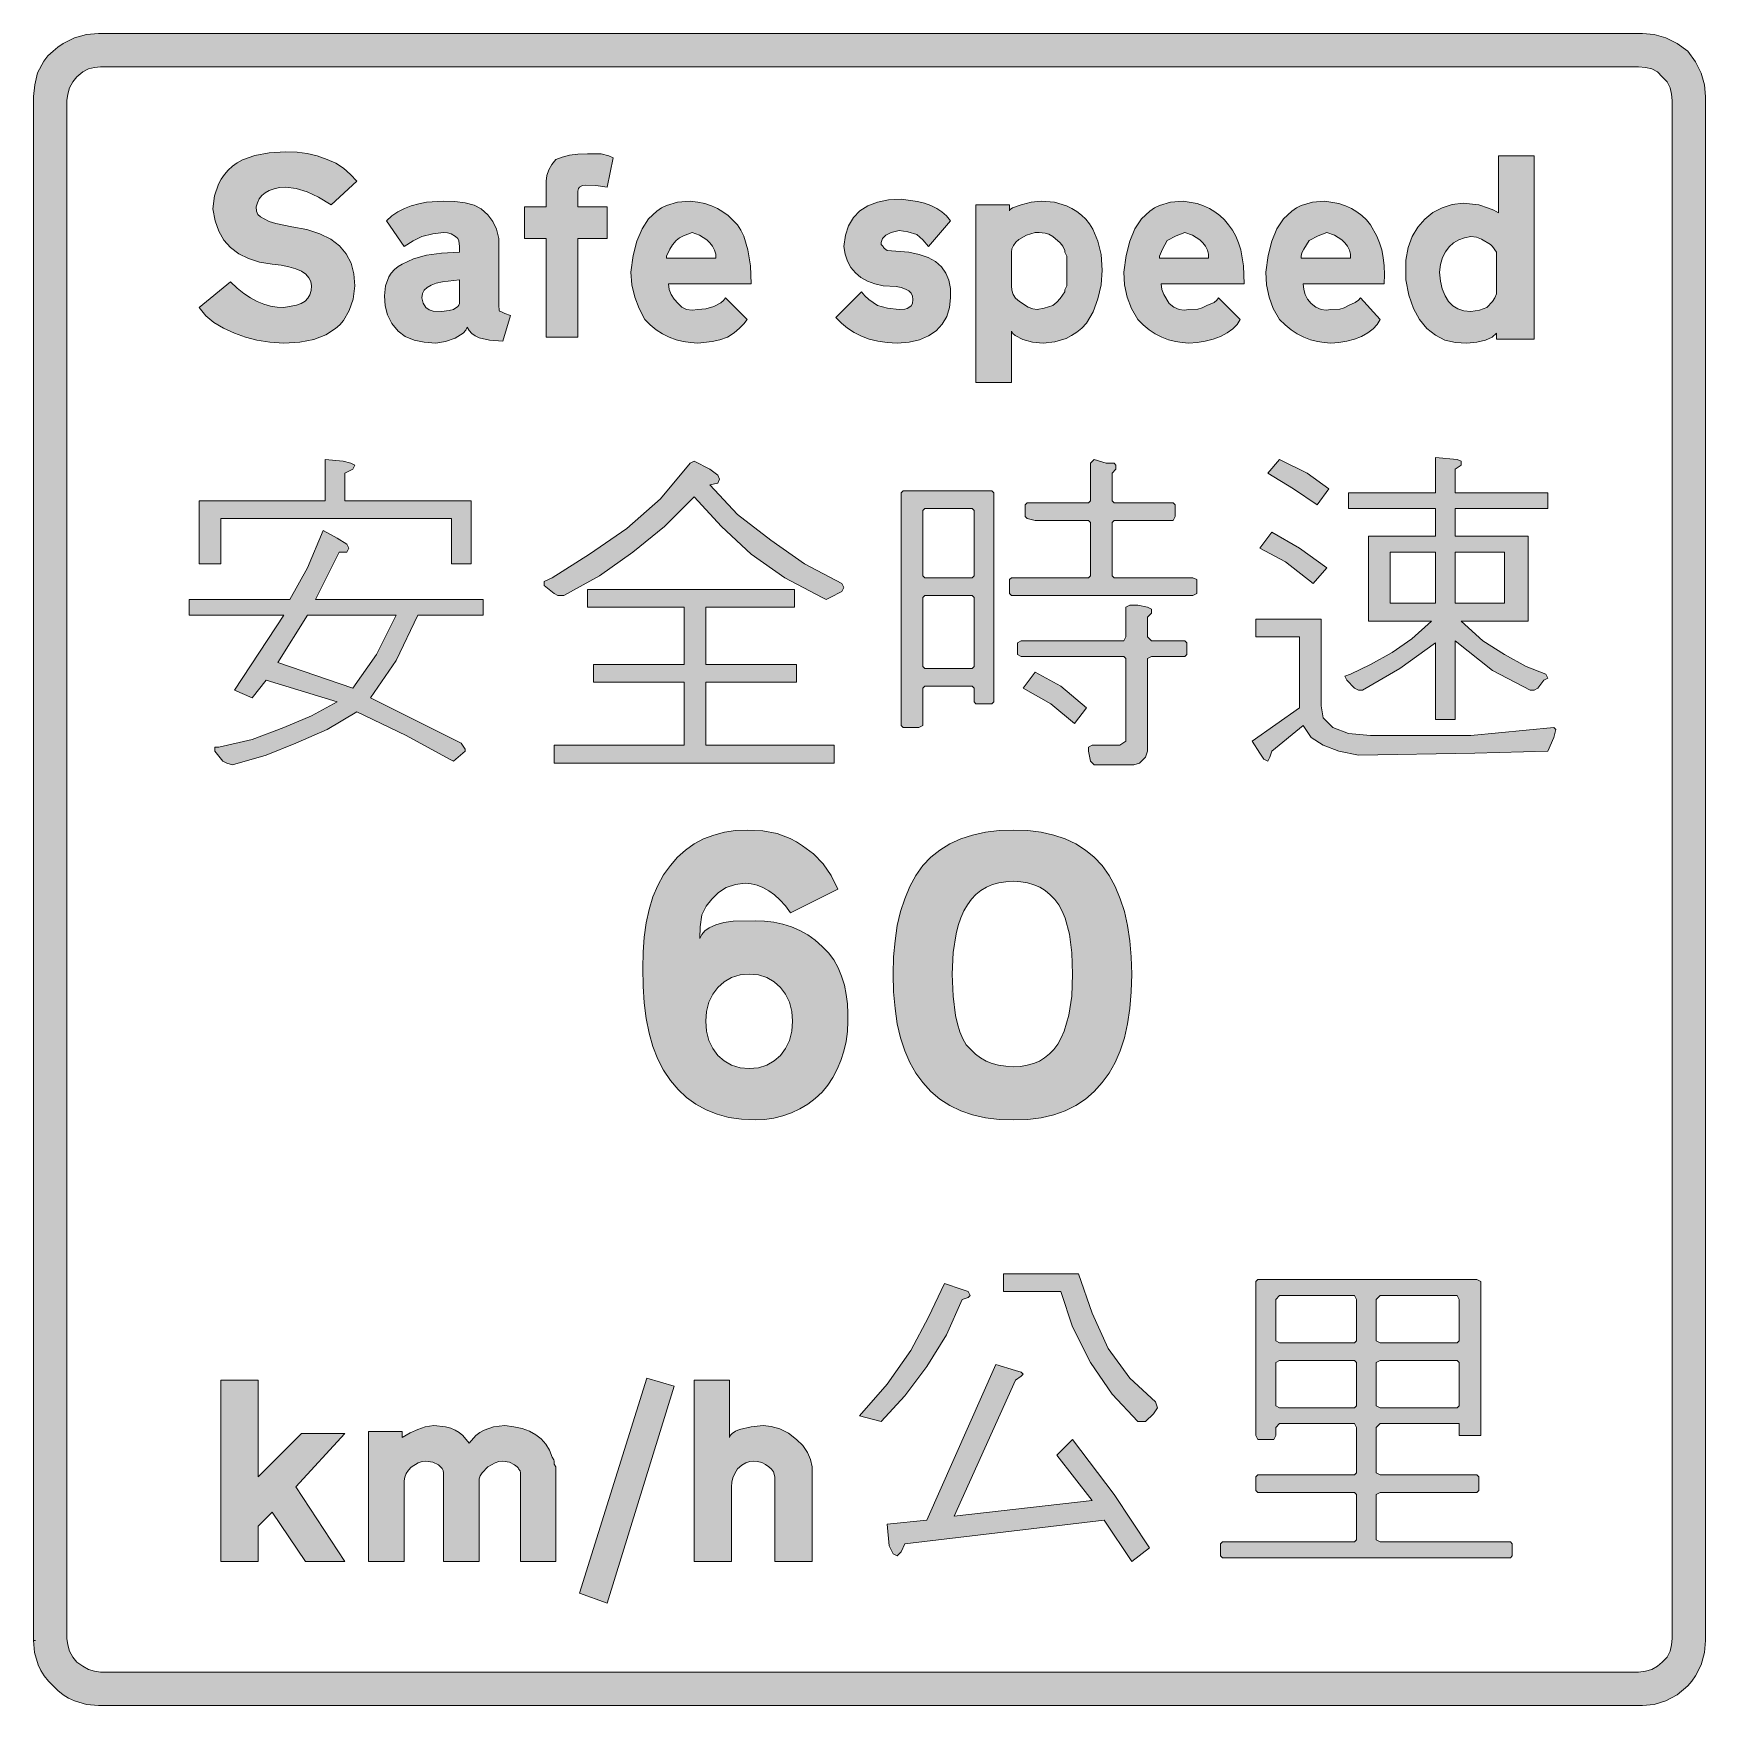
# Model space of a CAD drawing. Header units: metres. Extents: x 157 to 411, y 10 to 264.
import ezdxf

# ---------------------------------------------------------------- set-up
doc = ezdxf.new("R2010")
doc.units = ezdxf.units.M
doc.layers.add('FILL_BLACK_000000', color=7, linetype='Continuous', true_color=0x000000)
doc.layers.add('STROKE_BLACK_000000', color=7, linetype='Continuous', true_color=0x000000)

msp = doc.modelspace()

# ---------------------------------------------------------------- hatches: boundary and pattern name
at = {"layer": 'FILL_BLACK_000000', "true_color": 0x000000}
h = msp.add_hatch(color=7, dxfattribs=at)
h.dxf.hatch_style = 1
h.paths.add_polyline_path([(157.06, 256.56), (157.47, 258.36), (158.45, 260.12), (159.07, 260.93), (159.87, 261.66), (160.58, 262.29), (161.37, 262.84), (163.1, 263.68), (164.93, 264.19), (166.77, 264.36), (401.67, 264.36), (403.47, 264.19), (405.23, 263.68), (406.94, 262.84), (408.57, 261.66), (409.75, 260.03), (410.6, 258.32), (411.1, 256.56), (411.27, 254.76), (411.27, 19.86), (411.1, 18.02), (410.6, 16.18), (409.75, 14.46), (409.2, 13.67), (408.57, 12.96), (406.94, 11.61), (405.23, 10.67), (403.47, 10.13), (401.67, 9.96), (166.77, 9.96), (164.93, 10.13), (163.1, 10.67), (162.21, 11.09), (161.37, 11.61), (160.58, 12.23), (159.87, 12.96), (159.14, 13.67), (158.52, 14.46), (158, 15.3), (157.58, 16.18), (157.04, 18.02), (156.87, 19.86), (156.87, 254.76), (157.06, 256.56)])
h.paths.add_polyline_path([(166.17, 259.19), (165.27, 258.96), (164.37, 258.5), (163.47, 257.76), (162.86, 256.99), (162.38, 256.07), (162.08, 255.1), (161.97, 254.16), (161.97, 20.16), (162.08, 19.22), (162.38, 18.25), (162.86, 17.33), (163.47, 16.56), (164.37, 15.95), (165.27, 15.47), (166.17, 15.17), (167.07, 15.06), (401.07, 15.06), (402.14, 15.17), (403.1, 15.47), (403.94, 15.95), (404.67, 16.56), (405.41, 17.33), (405.87, 18.25), (406.1, 19.22), (406.17, 20.16), (406.17, 254.16), (406.1, 255.1), (405.87, 256.07), (405.41, 256.99), (404.67, 257.76), (403.94, 258.5), (403.1, 258.96), (402.14, 259.19), (401.07, 259.26), (167.07, 259.26), (166.17, 259.19)], flags=16)
h = msp.add_hatch(color=7, dxfattribs=at)
h.dxf.hatch_style = 1
h.paths.add_polyline_path([(187.88, 225.62), (188.9, 224.81), (189.91, 224.14), (190.92, 223.6), (191.93, 223.18), (192.95, 222.89), (193.96, 222.72), (194.97, 222.66), (196.89, 223.01), (197.62, 223.28), (198.2, 223.63), (198.63, 224.07), (198.94, 224.6), (199.11, 225.23), (199.17, 225.96), (199.07, 226.61), (198.78, 227.19), (198.3, 227.72), (197.63, 228.17), (196.78, 228.56), (195.75, 228.87), (194.55, 229.11), (193.17, 229.26), (191.26, 229.58), (189.57, 230.11), (188.11, 230.84), (186.87, 231.77), (185.86, 232.92), (185.07, 234.28), (184.51, 235.86), (184.17, 237.66), (184.44, 239.67), (185.02, 241.42), (185.43, 242.2), (185.92, 242.92), (186.48, 243.57), (187.13, 244.15), (187.86, 244.66), (188.67, 245.11), (190.54, 245.8), (192.74, 246.22), (195.27, 246.36), (196.97, 246.3), (198.53, 246.1), (200.04, 245.73), (201.57, 245.16), (202.86, 244.6), (204.05, 243.85), (205.11, 242.92), (206.07, 241.86), (202.17, 238.26), (200.25, 239.44), (198.5, 240.28), (196.85, 240.79), (195.27, 240.96), (194.31, 240.9), (193.47, 240.74), (192.74, 240.49), (192.12, 240.13), (191.61, 239.7), (191.22, 239.19), (190.94, 238.61), (190.77, 237.96), (190.83, 237.34), (191.03, 236.83), (191.4, 236.44), (191.97, 236.16), (192.75, 235.76), (193.73, 235.45), (196.17, 234.96), (198.48, 234.52), (200.45, 233.89), (202.11, 233.06), (203.45, 232.03), (204.47, 230.81), (205.2, 229.39), (205.63, 227.77), (205.77, 225.96), (205.5, 223.95), (204.93, 222.2), (204.04, 220.7), (203.48, 220.05), (202.85, 219.47), (201.34, 218.51), (199.53, 217.82), (197.4, 217.4), (194.97, 217.26), (192.83, 217.37), (190.88, 217.67), (189.11, 218.15), (187.47, 218.76), (185.78, 219.5), (184.32, 220.37), (183.08, 221.42), (182.07, 222.66), (186.87, 226.56), (187.88, 225.62)])
h = msp.add_hatch(color=7, dxfattribs=at)
h.dxf.hatch_style = 1
h.paths.add_polyline_path([(239.67, 218.16), (234.87, 218.16), (234.87, 233.16), (231.57, 233.16), (231.57, 237.96), (234.87, 237.96), (234.87, 241.86), (234.98, 242.76), (235.28, 243.62), (235.76, 244.43), (236.37, 245.16), (237.33, 245.55), (238.43, 245.83), (239.7, 246), (241.17, 246.06), (243.27, 246.06), (244.4, 245.76), (245.07, 245.46), (244.17, 240.96), (242.41, 241.22), (240.87, 241.26), (240.42, 241.22), (239.97, 240.96), (239.82, 240.77), (239.67, 240.36), (239.67, 237.96), (244.17, 237.96), (244.17, 233.16), (239.67, 233.16), (239.67, 218.16)])
h = msp.add_hatch(color=7, dxfattribs=at)
h.dxf.hatch_style = 1
h.paths.add_polyline_path([(379.47, 217.86), (379.47, 218.76), (378.81, 218.15), (377.78, 217.67), (376.47, 217.37), (374.97, 217.26), (373.23, 217.32), (371.62, 217.71), (370.16, 218.43), (368.86, 219.47), (367.74, 220.84), (366.83, 222.53), (366.13, 224.54), (365.67, 226.86), (365.67, 227.46), (365.67, 229.26), (365.67, 229.86), (366.03, 231.77), (366.65, 233.46), (367.5, 234.91), (368.56, 236.12), (369.8, 237.1), (371.2, 237.83), (372.73, 238.32), (374.37, 238.56), (376.77, 238.26), (378.27, 237.77), (379.05, 237.46), (379.77, 237.06), (379.77, 245.76), (385.17, 245.76), (385.17, 217.86), (379.47, 217.86)])
h.paths.add_polyline_path([(371.22, 225.48), (371.63, 224.45), (372.16, 223.6), (372.81, 222.93), (373.6, 222.45), (374.51, 222.16), (375.57, 222.06), (376.88, 222.25), (377.97, 222.66), (378.83, 223.6), (379.19, 224.14), (379.47, 224.76), (379.47, 229.56), (379.47, 231.06), (378.87, 231.96), (378.57, 232.26), (377.18, 233.08), (376.42, 233.36), (375.57, 233.46), (374.6, 233.28), (373.72, 232.95), (372.94, 232.49), (372.27, 231.88), (371.71, 231.14), (371.27, 230.25), (370.95, 229.23), (370.77, 228.06), (370.94, 226.68), (371.22, 225.48)], flags=16)
h = msp.add_hatch(color=7, dxfattribs=at)
h.dxf.hatch_style = 1
h.paths.add_polyline_path([(286.22, 231.78), (286.36, 231.66), (286.77, 231.36), (290.07, 231.06), (291.65, 230.75), (293, 230.28), (294.12, 229.64), (295.02, 228.85), (295.69, 227.9), (296.14, 226.8), (296.37, 225.55), (296.37, 224.16), (296.23, 222.66), (295.82, 221.31), (295.15, 220.13), (294.23, 219.13), (293.07, 218.34), (291.69, 217.75), (290.08, 217.38), (288.27, 217.26), (286.75, 217.33), (285.34, 217.53), (284.04, 217.86), (282.83, 218.31), (281.73, 218.87), (280.72, 219.54), (279.8, 220.3), (278.97, 221.16), (282.87, 225.06), (283.37, 224.44), (283.96, 223.9), (285.27, 222.96), (286.81, 222.55), (288.57, 222.36), (289.43, 222.4), (289.79, 222.49), (290.07, 222.66), (290.42, 222.93), (290.6, 223.26), (290.67, 223.86), (290.6, 224.38), (290.39, 224.82), (290.04, 225.18), (289.55, 225.47), (288.91, 225.69), (288.14, 225.84), (286.17, 225.96), (284.89, 226.25), (283.76, 226.69), (282.77, 227.25), (281.93, 227.95), (281.25, 228.77), (280.73, 229.71), (280.37, 230.78), (280.17, 231.96), (280.41, 233.65), (280.9, 235.11), (281.63, 236.35), (282.61, 237.36), (283.82, 238.15), (285.27, 238.71), (286.96, 239.05), (288.87, 239.16), (291.35, 238.81), (292.43, 238.54), (293.41, 238.18), (294.29, 237.75), (295.07, 237.22), (295.76, 236.59), (296.37, 235.86), (293.07, 231.96), (292.17, 232.97), (291.27, 233.76), (289.92, 234.17), (288.57, 234.36), (287.39, 234.08), (286.55, 233.68), (286.04, 233.18), (285.87, 232.56), (285.87, 232.26), (286.17, 231.96), (286.22, 231.78)])
h = msp.add_hatch(color=7, dxfattribs=at)
h.dxf.hatch_style = 1
h.paths.add_polyline_path([(210.95, 227.31), (211.32, 227.9), (211.79, 228.43), (212.34, 228.88), (212.97, 229.26), (214.67, 230.05), (216.65, 230.61), (218.96, 230.95), (221.67, 231.06), (221.67, 231.96), (221.6, 232.82), (221.42, 233.18), (221.07, 233.46), (220.4, 233.87), (219.89, 234.01), (219.27, 234.06), (217.62, 233.87), (215.97, 233.46), (214.62, 232.82), (213.27, 231.96), (210.57, 235.86), (211.4, 236.59), (212.31, 237.21), (213.3, 237.73), (214.36, 238.15), (215.49, 238.46), (216.69, 238.69), (219.27, 238.86), (221, 238.8), (222.57, 238.6), (223.91, 238.23), (224.97, 237.66), (225.98, 236.75), (226.77, 235.75), (227.33, 234.58), (227.67, 233.16), (227.67, 222.96), (227.71, 222.28), (227.8, 222.12), (227.97, 222.06), (228.61, 221.76), (229.47, 221.46), (228.27, 217.56), (226.25, 217.68), (224.67, 218.05), (224.05, 218.34), (223.55, 218.7), (223.15, 219.14), (222.87, 219.66), (222.65, 219.21), (222.25, 218.78), (221.03, 218.01), (219.54, 217.47), (218.07, 217.26), (216.34, 217.37), (214.77, 217.71), (213.43, 218.27), (212.37, 219.06), (211.41, 220.24), (210.76, 221.53), (210.39, 222.94), (210.27, 224.46), (210.44, 225.97), (210.95, 227.31)])
h.paths.add_polyline_path([(218.15, 226.35), (217.36, 226.07), (216.75, 225.73), (216.31, 225.3), (216.05, 224.78), (215.97, 224.16), (216.16, 223.3), (216.57, 222.66), (217.07, 222.31), (217.66, 222.13), (218.97, 222.06), (220.1, 222.21), (220.77, 222.36), (221.45, 222.81), (221.61, 223.03), (221.67, 223.26), (221.67, 226.86), (219.13, 226.56), (218.15, 226.35)], flags=16)
h = msp.add_hatch(color=7, dxfattribs=at)
h.dxf.hatch_style = 1
h.paths.add_polyline_path([(264.96, 220.18), (264.31, 219.51), (263.49, 218.83), (262.47, 218.16), (261.3, 217.77), (260.11, 217.48), (257.97, 217.26), (256.85, 217.32), (255.73, 217.48), (254.64, 217.77), (253.58, 218.16), (252.56, 218.67), (251.6, 219.28), (250.7, 220.02), (249.87, 220.86), (249.04, 222.49), (248.37, 224.23), (247.93, 226.09), (247.77, 228.06), (248.11, 230.59), (248.67, 232.78), (249.46, 234.64), (250.47, 236.16), (251.71, 237.34), (252.41, 237.81), (253.17, 238.18), (254.86, 238.69), (256.77, 238.86), (257.95, 238.71), (259.03, 238.47), (260.02, 238.14), (260.93, 237.73), (261.77, 237.24), (262.55, 236.67), (263.97, 235.26), (264.49, 234.43), (264.93, 233.52), (265.58, 231.43), (265.95, 229.02), (266.07, 226.26), (253.47, 226.26), (253.58, 225.41), (253.88, 224.65), (254.36, 223.94), (254.97, 223.26), (255.52, 222.7), (256.25, 222.36), (257.08, 222.25), (257.97, 222.36), (259.17, 222.47), (260.41, 222.81), (261.47, 223.37), (261.88, 223.74), (262.17, 224.16), (265.47, 220.86), (264.96, 220.18)])
h.paths.add_polyline_path([(260.67, 230.46), (260.67, 230.76), (260.49, 231.41), (260.19, 231.99), (259.79, 232.52), (259.32, 232.97), (258.22, 233.67), (257.07, 234.06), (255.76, 233.57), (255.17, 233.26), (254.67, 232.86), (254.1, 232.19), (253.7, 231.55), (253.17, 230.46), (253.17, 230.16), (260.67, 230.16), (260.67, 230.46)], flags=16)
h = msp.add_hatch(color=7, dxfattribs=at)
h.dxf.hatch_style = 1
h.paths.add_polyline_path([(300.27, 211.26), (300.27, 238.26), (305.37, 238.26), (305.37, 237.36), (305.48, 237.58), (305.82, 237.81), (307.17, 238.26), (308.67, 238.67), (310.17, 238.86), (312.21, 238.68), (314.03, 238.15), (314.85, 237.75), (315.62, 237.28), (316.32, 236.72), (316.96, 236.08), (317.53, 235.37), (318.03, 234.58), (318.82, 232.78), (319.3, 230.71), (319.47, 228.36), (319.31, 226.12), (318.83, 223.97), (318.08, 221.99), (317.07, 220.26), (316.37, 219.53), (315.62, 218.91), (314.82, 218.39), (314, 217.97), (312.26, 217.43), (310.47, 217.26), (308.88, 217.41), (307.4, 217.82), (306.25, 218.4), (305.88, 218.72), (305.67, 219.06), (305.67, 211.26), (300.27, 211.26)])
h.paths.add_polyline_path([(311.97, 222.96), (312.59, 223.46), (313.1, 224.01), (313.77, 225.06), (313.77, 225.36), (314.07, 225.96), (314.07, 226.26), (314.07, 230.16), (314.07, 230.46), (313.77, 231.06), (313.77, 231.36), (313.49, 231.98), (313.1, 232.52), (311.97, 233.46), (311.35, 233.81), (310.81, 233.98), (309.87, 234.06), (309.57, 234.06), (309.27, 234.06), (307.95, 233.68), (306.8, 233.01), (306.33, 232.59), (305.98, 232.12), (305.75, 231.61), (305.67, 231.06), (305.67, 225.96), (305.73, 225.29), (305.93, 224.65), (306.3, 224.06), (306.87, 223.56), (308.22, 222.73), (308.9, 222.46), (309.57, 222.36), (310.66, 222.55), (311.97, 222.96)], flags=16)
h = msp.add_hatch(color=7, dxfattribs=at)
h.dxf.hatch_style = 1
h.paths.add_polyline_path([(328.85, 224.65), (329.67, 223.26), (330.39, 222.7), (331.17, 222.36), (331.95, 222.25), (332.67, 222.36), (334.02, 222.43), (334.7, 222.61), (335.37, 222.96), (336.5, 223.45), (336.89, 223.76), (337.17, 224.16), (340.47, 220.86), (340.01, 220.1), (339.34, 219.41), (338.48, 218.8), (337.47, 218.27), (336.35, 217.85), (335.15, 217.53), (333.92, 217.33), (332.67, 217.26), (331.65, 217.32), (330.61, 217.48), (329.57, 217.77), (328.55, 218.16), (327.55, 218.67), (326.6, 219.28), (325.7, 220.02), (324.87, 220.86), (323.91, 222.49), (323.26, 224.23), (322.89, 226.09), (322.77, 228.06), (323.11, 230.59), (323.67, 232.78), (324.46, 234.64), (325.47, 236.16), (326.71, 237.34), (327.41, 237.81), (328.17, 238.18), (329.86, 238.69), (331.77, 238.86), (333.9, 238.47), (334.88, 238.14), (335.78, 237.73), (336.62, 237.24), (337.38, 236.67), (338.07, 236.01), (338.67, 235.26), (339.29, 234.43), (339.8, 233.52), (340.22, 232.52), (340.55, 231.43), (340.95, 229.02), (341.07, 226.26), (328.47, 226.26), (328.57, 225.41), (328.85, 224.65)])
h.paths.add_polyline_path([(335.67, 230.46), (335.67, 230.76), (335.49, 231.41), (335.19, 231.99), (334.79, 232.52), (334.32, 232.97), (333.22, 233.67), (332.07, 234.06), (330.72, 233.57), (329.37, 232.86), (328.66, 231.55), (328.17, 230.46), (328.17, 230.16), (335.67, 230.16), (335.67, 230.46)], flags=16)
h = msp.add_hatch(color=7, dxfattribs=at)
h.dxf.hatch_style = 1
h.paths.add_polyline_path([(350.33, 224.65), (350.7, 223.94), (351.27, 223.26), (351.99, 222.7), (352.77, 222.36), (353.55, 222.25), (354.27, 222.36), (355.62, 222.43), (356.3, 222.61), (356.97, 222.96), (357.98, 223.45), (358.45, 223.76), (358.77, 224.16), (361.77, 220.86), (361.32, 220.1), (360.68, 219.41), (359.87, 218.8), (358.92, 218.27), (357.86, 217.85), (356.71, 217.53), (355.5, 217.33), (354.27, 217.26), (353.25, 217.32), (352.21, 217.48), (351.17, 217.77), (350.15, 218.16), (349.15, 218.67), (348.2, 219.28), (347.3, 220.02), (346.47, 220.86), (345.51, 222.49), (344.86, 224.23), (344.49, 226.09), (344.37, 228.06), (344.71, 230.59), (345.27, 232.78), (346.06, 234.64), (347.07, 236.16), (348.31, 237.34), (349.01, 237.81), (349.77, 238.18), (351.46, 238.69), (353.37, 238.86), (355.5, 238.47), (356.48, 238.14), (357.38, 237.73), (358.22, 237.24), (358.98, 236.67), (359.67, 236.01), (360.27, 235.26), (361.27, 233.52), (361.67, 232.52), (362, 231.43), (362.23, 230.27), (362.38, 229.02), (362.43, 227.68), (362.37, 226.26), (350.07, 226.26), (350.13, 225.41), (350.33, 224.65)])
h.paths.add_polyline_path([(357.27, 230.46), (357.27, 230.76), (357.09, 231.41), (356.79, 231.99), (356.39, 232.52), (355.92, 232.97), (354.82, 233.67), (353.67, 234.06), (352.32, 233.57), (350.97, 232.86), (350.15, 231.55), (349.87, 230.96), (349.77, 230.46), (349.77, 230.16), (357.27, 230.16), (357.27, 230.46)], flags=16)
h = msp.add_hatch(color=7, dxfattribs=at)
h.dxf.hatch_style = 1
h.paths.add_polyline_path([(185.37, 190.56), (185.37, 183.66), (182.07, 183.66), (182.07, 193.26), (201.27, 193.26), (201.27, 199.56), (203.97, 199.26), (205.17, 198.96), (205.77, 198.66), (205.47, 198.06), (204.27, 197.46), (204.27, 193.26), (223.47, 193.26), (223.47, 183.66), (220.47, 183.66), (220.47, 190.56), (185.37, 190.56)])
h = msp.add_hatch(color=7, dxfattribs=at)
h.dxf.hatch_style = 1
h.paths.add_polyline_path([(248.07, 185.46), (242.97, 181.86), (237.57, 178.86), (236.67, 178.86), (236.07, 179.16), (234.57, 180.36), (234.57, 180.96), (235.77, 181.56), (241.47, 185.16), (247.17, 189.06), (252.27, 193.56), (256.77, 198.96), (257.37, 199.26), (259.77, 198.06), (260.97, 197.16), (261.27, 196.56), (260.97, 195.96), (259.77, 195.66), (263.97, 191.16), (269.07, 187.26), (274.17, 183.66), (279.87, 180.66), (280.17, 180.06), (279.87, 179.46), (278.07, 178.56), (277.47, 178.26), (276.87, 178.56), (271.17, 181.56), (266.07, 185.16), (261.57, 189.36), (257.37, 193.86), (252.87, 189.36), (248.07, 185.46)])
h = msp.add_hatch(color=7, dxfattribs=at)
h.dxf.hatch_style = 1
h.paths.add_polyline_path([(333.87, 181.26), (333.87, 179.16), (333.27, 178.86), (305.67, 178.86), (305.37, 179.16), (305.37, 181.26), (305.67, 181.56), (317.37, 181.56), (317.67, 181.86), (317.67, 189.96), (317.37, 190.26), (309.27, 190.26), (308.07, 190.56), (307.77, 190.86), (307.77, 192.66), (308.07, 192.96), (309.27, 192.96), (317.37, 192.96), (317.67, 193.26), (317.67, 198.96), (318.27, 199.56), (320.07, 198.96), (321.27, 198.96), (321.57, 198.66), (321.57, 198.06), (320.97, 197.46), (320.97, 193.26), (321.27, 192.96), (330.27, 192.96), (330.57, 192.66), (330.57, 190.86), (330.27, 190.26), (321.27, 190.26), (320.97, 189.96), (320.97, 181.86), (321.27, 181.56), (333.27, 181.56), (333.87, 181.26)])
h = msp.add_hatch(color=7, dxfattribs=at)
h.dxf.hatch_style = 1
h.paths.add_polyline_path([(348.57, 195.06), (344.67, 197.46), (346.47, 199.56), (350.67, 197.46), (353.97, 195.06), (352.17, 192.66), (348.57, 195.06)])
h = msp.add_hatch(color=7, dxfattribs=at)
h.dxf.hatch_style = 1
h.paths.add_polyline_path([(373.17, 171.96), (373.17, 159.96), (370.17, 159.96), (370.17, 171.66), (364.77, 167.76), (359.07, 164.46), (358.47, 164.46), (357.87, 164.76), (356.67, 165.96), (356.37, 166.56), (357.27, 166.86), (360.27, 168.36), (363.57, 170.16), (366.57, 172.26), (369.57, 174.96), (359.97, 174.96), (359.97, 187.86), (370.17, 187.86), (370.17, 192.06), (356.97, 192.06), (356.97, 194.46), (370.17, 194.46), (370.17, 199.86), (373.47, 199.56), (374.07, 199.26), (374.07, 198.96), (374.07, 198.66), (373.17, 198.06), (373.17, 194.46), (387.27, 194.46), (387.27, 192.06), (373.17, 192.06), (373.17, 187.86), (384.27, 187.86), (384.27, 174.96), (374.07, 174.96), (377.37, 171.96), (380.67, 169.86), (383.97, 168.06), (386.97, 166.86), (387.27, 166.26), (386.67, 165.96), (385.77, 164.76), (385.17, 164.46), (384.57, 164.46), (378.87, 167.46), (373.17, 171.96)])
h.paths.add_polyline_path([(380.67, 177.66), (380.67, 185.46), (373.17, 185.46), (373.17, 177.66), (380.67, 177.66)], flags=16)
h.paths.add_polyline_path([(363.27, 177.66), (370.17, 177.66), (370.17, 185.46), (363.27, 185.46), (363.27, 177.66)], flags=16)
h = msp.add_hatch(color=7, dxfattribs=at)
h.dxf.hatch_style = 1
h.paths.add_polyline_path([(299.97, 162.66), (299.97, 164.76), (299.67, 165.06), (292.47, 165.06), (292.17, 164.76), (292.17, 159.06), (291.57, 158.76), (289.17, 158.76), (288.87, 159.06), (288.87, 194.46), (289.17, 194.76), (302.67, 194.76), (302.97, 194.46), (302.97, 162.66), (302.67, 162.36), (300.27, 162.36), (299.97, 162.66)])
h.paths.add_polyline_path([(299.67, 167.76), (299.97, 168.06), (299.97, 178.56), (299.67, 178.86), (292.47, 178.86), (292.17, 178.56), (292.17, 168.06), (292.47, 167.76), (299.67, 167.76)], flags=16)
h.paths.add_polyline_path([(292.17, 181.86), (292.47, 181.56), (299.67, 181.56), (299.97, 181.86), (299.97, 191.76), (299.67, 192.06), (292.47, 192.06), (292.17, 191.76), (292.17, 181.86)], flags=16)
h = msp.add_hatch(color=7, dxfattribs=at)
h.dxf.hatch_style = 1
h.paths.add_polyline_path([(208.17, 163.26), (221.97, 156.36), (222.57, 155.46), (222.57, 155.16), (220.77, 153.66), (220.17, 153.96), (213.57, 157.56), (206.07, 161.16), (201.57, 158.46), (196.77, 156.36), (192.27, 154.56), (187.17, 153.06), (186.27, 153.36), (185.67, 153.66), (184.47, 155.16), (184.47, 155.76), (185.07, 155.76), (190.17, 156.96), (194.97, 158.76), (199.17, 160.56), (203.07, 162.66), (192.27, 165.96), (190.17, 163.26), (187.47, 164.46), (194.97, 175.86), (180.57, 175.86), (180.57, 178.26), (195.87, 178.26), (198.57, 183.06), (200.97, 188.76), (203.07, 187.56), (204.57, 186.66), (204.87, 186.06), (204.57, 185.46), (203.37, 185.46), (199.77, 178.26), (225.27, 178.26), (225.27, 175.86), (215.37, 175.86), (212.07, 168.96), (208.17, 163.26)])
h.paths.add_polyline_path([(205.47, 164.76), (209.07, 169.86), (212.07, 175.86), (198.57, 175.86), (194.07, 168.66), (205.47, 164.76)], flags=16)
h = msp.add_hatch(color=7, dxfattribs=at)
h.dxf.hatch_style = 1
h.paths.add_polyline_path([(351.57, 180.66), (347.37, 183.96), (343.47, 186.06), (345.27, 188.46), (349.47, 186.06), (353.67, 183.06), (351.57, 180.66)])
h = msp.add_hatch(color=7, dxfattribs=at)
h.dxf.hatch_style = 1
h.paths.add_polyline_path([(259.17, 177.06), (259.17, 168.36), (272.97, 168.36), (272.97, 165.66), (259.17, 165.66), (259.17, 156.06), (278.67, 156.06), (278.67, 153.36), (236.07, 153.36), (236.07, 156.06), (255.87, 156.06), (255.87, 165.66), (242.07, 165.66), (242.07, 168.36), (255.87, 168.36), (255.87, 177.06), (241.17, 177.06), (241.17, 179.76), (272.67, 179.76), (272.67, 177.06), (259.17, 177.06)])
h = msp.add_hatch(color=7, dxfattribs=at)
h.dxf.hatch_style = 1
h.paths.add_polyline_path([(323.67, 177.36), (324.87, 177.36), (326.37, 177.06), (326.97, 176.76), (326.97, 176.16), (326.37, 175.56), (326.37, 172.56), (326.97, 171.96), (332.07, 171.96), (332.37, 171.66), (332.37, 169.86), (332.07, 169.56), (326.97, 169.56), (326.37, 169.26), (326.37, 156.36), (326.37, 155.16), (326.07, 154.26), (325.17, 153.36), (324.27, 153.06), (319.17, 153.06), (318.27, 153.06), (317.67, 153.66), (317.37, 155.16), (317.37, 155.76), (317.97, 156.06), (322.17, 156.06), (323.07, 156.66), (323.07, 157.86), (323.07, 169.26), (322.77, 169.56), (307.17, 169.56), (306.57, 169.86), (306.57, 171.66), (307.17, 171.96), (322.77, 171.96), (323.07, 172.56), (323.07, 177.06), (323.67, 177.36)])
h = msp.add_hatch(color=7, dxfattribs=at)
h.dxf.hatch_style = 1
h.paths.add_polyline_path([(358.47, 154.56), (355.47, 155.16), (353.07, 156.06), (351.27, 157.26), (350.07, 159.06), (345.27, 155.16), (344.97, 154.26), (344.67, 153.66), (344.07, 153.96), (343.47, 154.86), (342.27, 156.66), (349.47, 161.76), (349.47, 172.56), (342.87, 172.56), (342.87, 175.26), (352.77, 175.26), (352.77, 162.06), (353.07, 160.26), (354.57, 158.76), (356.97, 157.86), (360.27, 157.56), (375.57, 157.56), (388.17, 158.76), (388.47, 158.46), (388.17, 157.26), (387.27, 155.16), (376.17, 154.86), (358.47, 154.56)])
h = msp.add_hatch(color=7, dxfattribs=at)
h.dxf.hatch_style = 1
h.paths.add_polyline_path([(307.47, 164.76), (309.27, 167.16), (313.17, 165.06), (317.07, 161.76), (315.27, 159.36), (311.67, 162.36), (307.47, 164.76)])
h = msp.add_hatch(color=7, dxfattribs=at)
h.dxf.hatch_style = 1
h.paths.add_polyline_path([(262.67, 99.45), (260.87, 99.93), (259.21, 100.6), (257.67, 101.45), (256.25, 102.48), (254.95, 103.68), (253.77, 105.06), (252.73, 106.61), (251.85, 108.32), (251.12, 110.21), (250.55, 112.26), (250.11, 114.48), (249.8, 116.87), (249.63, 119.43), (249.57, 122.16), (249.63, 124.58), (249.8, 126.88), (250.11, 129.05), (250.55, 131.08), (251.12, 132.98), (251.85, 134.73), (252.73, 136.33), (253.77, 137.76), (254.85, 139.03), (256.06, 140.12), (257.39, 141.05), (258.83, 141.81), (260.37, 142.4), (262, 142.82), (263.7, 143.08), (265.47, 143.16), (267.84, 143.04), (270.01, 142.63), (272.01, 141.89), (272.96, 141.38), (273.87, 140.76), (275.56, 139.52), (277.02, 138.02), (278.26, 136.25), (279.27, 134.16), (272.07, 130.56), (271.27, 131.61), (270.44, 132.53), (269.6, 133.3), (268.73, 133.93), (267.85, 134.43), (266.97, 134.78), (266.07, 134.99), (265.17, 135.06), (263.66, 134.9), (262.28, 134.42), (261.08, 133.67), (260.07, 132.66), (259.21, 131.57), (258.57, 130.26), (258.31, 128.46), (258.27, 126.66), (258.56, 127.28), (259.02, 127.82), (259.7, 128.31), (260.67, 128.76), (261.9, 129.11), (263.33, 129.28), (266.67, 129.36), (268.12, 129.3), (269.53, 129.13), (270.9, 128.84), (272.22, 128.42), (273.48, 127.88), (274.69, 127.21), (275.82, 126.4), (276.87, 125.46), (277.81, 124.49), (278.62, 123.4), (279.29, 122.21), (279.83, 120.92), (280.25, 119.57), (280.54, 118.16), (280.71, 116.72), (280.77, 115.26), (280.77, 114.06), (280.7, 112.5), (280.5, 110.98), (280.17, 109.51), (279.72, 108.1), (279.16, 106.76), (278.49, 105.5), (277.73, 104.33), (276.87, 103.26), (275.82, 102.3), (274.69, 101.46), (273.48, 100.74), (272.22, 100.15), (270.9, 99.68), (269.53, 99.34), (268.12, 99.13), (266.67, 99.06), (264.6, 99.16), (262.67, 99.45)])
h.paths.add_polyline_path([(268.45, 107.39), (269.57, 108.03), (270.53, 108.88), (271.31, 109.94), (271.89, 111.16), (272.25, 112.54), (272.37, 114.06), (272.25, 115.58), (271.89, 116.96), (271.31, 118.18), (270.53, 119.23), (269.57, 120.09), (268.45, 120.73), (267.17, 121.12), (265.77, 121.26), (264.37, 121.12), (263.09, 120.73), (261.97, 120.09), (261.01, 119.23), (260.23, 118.18), (259.65, 116.96), (259.29, 115.58), (259.17, 114.06), (259.29, 112.54), (259.65, 111.16), (260.23, 109.94), (261.01, 108.88), (261.97, 108.03), (263.09, 107.39), (264.37, 107), (265.77, 106.86), (267.17, 107), (268.45, 107.39)], flags=16)
h = msp.add_hatch(color=7, dxfattribs=at)
h.dxf.hatch_style = 1
h.paths.add_polyline_path([(323.69, 116.02), (323.34, 113.69), (322.85, 111.55), (322.21, 109.59), (321.44, 107.8), (320.52, 106.19), (319.47, 104.76), (318.27, 103.4), (316.94, 102.22), (315.46, 101.24), (313.85, 100.45), (312.09, 99.84), (310.19, 99.4), (308.15, 99.14), (305.97, 99.06), (303.78, 99.14), (301.7, 99.4), (299.76, 99.84), (297.95, 100.45), (296.27, 101.24), (294.75, 102.22), (293.38, 103.4), (292.17, 104.76), (291.12, 106.19), (290.2, 107.8), (289.43, 109.59), (288.8, 111.55), (288.3, 113.69), (287.95, 116.02), (287.74, 118.55), (287.67, 121.26), (287.74, 123.88), (287.95, 126.33), (288.3, 128.62), (288.8, 130.75), (289.43, 132.72), (290.2, 134.55), (291.12, 136.23), (292.17, 137.76), (293.38, 139.03), (294.75, 140.12), (296.27, 141.05), (297.95, 141.81), (299.76, 142.4), (301.7, 142.82), (303.78, 143.08), (305.97, 143.16), (308.15, 143.08), (310.19, 142.82), (312.09, 142.4), (313.85, 141.81), (315.46, 141.05), (316.94, 140.12), (318.27, 139.03), (319.47, 137.76), (320.52, 136.23), (321.44, 134.55), (322.21, 132.72), (322.85, 130.75), (323.34, 128.62), (323.69, 126.33), (323.9, 123.88), (323.97, 121.26), (323.9, 118.55), (323.69, 116.02)])
h.paths.add_polyline_path([(297.16, 114.96), (297.45, 113.67), (297.81, 112.48), (298.25, 111.42), (298.77, 110.46), (300.19, 109.06), (300.97, 108.49), (301.81, 108.02), (302.72, 107.65), (303.71, 107.38), (304.79, 107.22), (305.97, 107.16), (307.06, 107.21), (308.08, 107.37), (309.03, 107.64), (309.91, 108.01), (310.72, 108.5), (311.45, 109.09), (312.12, 109.79), (312.72, 110.61), (313.25, 111.54), (313.7, 112.58), (314.41, 115.01), (314.83, 117.9), (314.97, 121.26), (314.85, 124.46), (314.48, 127.3), (313.83, 129.74), (313.39, 130.8), (312.87, 131.76), (312.27, 132.6), (311.58, 133.33), (310.82, 133.95), (309.98, 134.46), (309.08, 134.85), (308.1, 135.13), (307.07, 135.3), (305.97, 135.36), (304.83, 135.3), (303.76, 135.14), (302.77, 134.86), (301.86, 134.46), (301.02, 133.96), (300.26, 133.35), (299.57, 132.63), (298.96, 131.8), (298.42, 130.86), (297.95, 129.81), (297.56, 128.65), (297.24, 127.39), (296.81, 124.54), (296.67, 121.26), (296.79, 117.89), (297.16, 114.96)], flags=16)
h = msp.add_hatch(color=7, dxfattribs=at)
h.dxf.hatch_style = 1
h.paths.add_polyline_path([(295.47, 74.16), (298.17, 73.26), (299.07, 72.96), (299.37, 72.36), (299.07, 72.06), (298.17, 71.76), (295.77, 66.36), (292.77, 61.56), (289.47, 57.06), (285.87, 53.16), (282.57, 54.06), (286.77, 58.86), (290.37, 63.96), (293.07, 69.06), (295.47, 74.16)])
h = msp.add_hatch(color=7, dxfattribs=at)
h.dxf.hatch_style = 1
h.paths.add_polyline_path([(304.47, 72.96), (304.47, 75.66), (315.87, 75.66), (317.97, 69.66), (320.37, 64.26), (323.67, 59.76), (327.57, 56.16), (327.87, 55.26), (327.27, 54.36), (326.07, 53.16), (324.87, 53.16), (320.97, 57.36), (317.67, 62.16), (314.97, 67.56), (313.17, 72.96), (304.47, 72.96)])
h = msp.add_hatch(color=7, dxfattribs=at)
h.dxf.hatch_style = 1
h.paths.add_polyline_path([(376.77, 42.66), (376.47, 42.36), (361.77, 42.36), (361.17, 42.06), (361.17, 35.16), (361.77, 34.86), (381.57, 34.86), (381.87, 34.56), (381.87, 32.76), (381.57, 32.46), (337.77, 32.46), (337.47, 32.76), (337.47, 34.56), (337.77, 34.86), (357.87, 34.86), (358.17, 35.16), (358.17, 42.06), (357.87, 42.36), (343.17, 42.36), (342.87, 42.66), (342.87, 44.76), (343.17, 45.06), (357.87, 45.06), (358.17, 45.36), (358.17, 52.26), (357.87, 52.86), (346.47, 52.86), (345.87, 52.26), (345.87, 51.06), (345.57, 50.46), (343.17, 50.46), (342.87, 51.06), (342.87, 74.46), (343.17, 74.76), (376.47, 74.76), (377.07, 74.46), (377.07, 51.06), (373.77, 51.06), (373.77, 52.86), (361.77, 52.86), (361.17, 52.26), (361.17, 45.36), (361.77, 45.06), (376.47, 45.06), (376.77, 44.76), (376.77, 42.66)])
h.paths.add_polyline_path([(361.17, 62.16), (361.17, 55.56), (361.77, 55.26), (373.47, 55.26), (373.77, 55.56), (373.77, 62.16), (373.47, 62.46), (361.77, 62.46), (361.17, 62.16)], flags=16)
h.paths.add_polyline_path([(361.77, 72.36), (361.17, 71.76), (361.17, 65.46), (361.77, 65.16), (373.47, 65.16), (373.77, 65.46), (373.77, 71.76), (373.47, 72.36), (361.77, 72.36)], flags=16)
h.paths.add_polyline_path([(358.17, 71.76), (357.87, 72.36), (346.47, 72.36), (345.87, 71.76), (345.87, 65.46), (346.47, 65.16), (357.87, 65.16), (358.17, 65.46), (358.17, 71.76)], flags=16)
h.paths.add_polyline_path([(358.17, 55.56), (358.17, 62.16), (357.87, 62.46), (346.47, 62.46), (345.87, 62.16), (345.87, 55.56), (346.47, 55.26), (357.87, 55.26), (358.17, 55.56)], flags=16)
h = msp.add_hatch(color=7, dxfattribs=at)
h.dxf.hatch_style = 1
h.paths.add_polyline_path([(289.47, 34.56), (288.87, 33.36), (288.27, 32.76), (287.67, 33.06), (287.07, 34.26), (286.77, 37.56), (292.77, 38.16), (303.27, 61.86), (306.27, 60.96), (307.17, 60.66), (307.47, 60.36), (307.17, 60.06), (306.27, 59.46), (296.97, 38.76), (317.97, 41.16), (312.57, 48.06), (314.97, 50.46), (321.27, 42.06), (326.67, 33.96), (323.97, 31.86), (319.77, 38.16), (289.47, 34.56)])
h = msp.add_hatch(color=7, dxfattribs=at)
h.dxf.hatch_style = 1
h.paths.add_polyline_path([(198.27, 31.86), (193.17, 39.36), (191.07, 37.26), (191.07, 31.86), (185.37, 31.86), (185.37, 59.46), (191.07, 59.46), (191.07, 44.76), (197.67, 51.36), (204.27, 51.36), (196.77, 43.26), (204.27, 31.86), (198.27, 31.86)])
h = msp.add_hatch(color=7, dxfattribs=at)
h.dxf.hatch_style = 1
h.paths.add_polyline_path([(244.17, 25.56), (239.97, 27.06), (250.17, 59.76), (254.37, 58.56), (244.17, 25.56)])
h = msp.add_hatch(color=7, dxfattribs=at)
h.dxf.hatch_style = 1
h.paths.add_polyline_path([(269.67, 31.86), (269.67, 44.76), (269.45, 45.51), (269.16, 45.94), (268.77, 46.26), (268.27, 46.65), (267.68, 46.93), (267.04, 47.1), (266.37, 47.16), (265.87, 47.1), (265.28, 46.9), (264.64, 46.53), (263.97, 45.96), (263.58, 45.28), (263.3, 44.61), (263.13, 43.93), (263.07, 43.26), (263.07, 31.86), (257.37, 31.86), (257.37, 59.46), (262.77, 59.46), (262.77, 50.76), (262.88, 51.03), (263.18, 51.36), (263.66, 51.69), (264.27, 51.96), (266.07, 52.37), (267.87, 52.56), (269.09, 52.44), (270.42, 52.07), (271.75, 51.42), (272.97, 50.46), (273.94, 49.51), (274.62, 48.47), (275.08, 47.38), (275.37, 46.26), (275.37, 31.86), (269.67, 31.86)])
h = msp.add_hatch(color=7, dxfattribs=at)
h.dxf.hatch_style = 1
h.paths.add_polyline_path([(230.97, 45.36), (230.93, 45.66), (230.67, 45.96), (230.62, 46.14), (230.48, 46.26), (230.07, 46.56), (229.28, 46.97), (228.27, 47.16), (227.7, 47.09), (227.12, 46.91), (226.02, 46.26), (225.15, 45.39), (224.85, 44.92), (224.67, 44.46), (224.67, 44.16), (224.67, 31.86), (219.27, 31.86), (219.27, 45.36), (219.22, 45.7), (219.06, 46.02), (218.48, 46.6), (217.62, 47.01), (216.57, 47.16), (216, 47.09), (215.42, 46.9), (214.36, 46.22), (213.92, 45.77), (213.57, 45.26), (213.35, 44.72), (213.27, 44.16), (213.27, 31.86), (207.87, 31.86), (207.87, 51.66), (212.97, 51.66), (212.97, 50.76), (214.17, 51.47), (215.37, 51.96), (216.46, 52.37), (217.77, 52.56), (219.58, 52.39), (220.35, 52.18), (221.03, 51.88), (221.65, 51.51), (222.2, 51.04), (223.17, 49.86), (224.18, 51.04), (224.77, 51.51), (225.42, 51.88), (226.88, 52.39), (228.57, 52.56), (229.96, 52.39), (231.21, 52.11), (232.32, 51.7), (233.3, 51.17), (234.12, 50.52), (234.81, 49.73), (235.36, 48.82), (235.77, 47.76), (236.03, 47.35), (236.07, 47.16), (236.11, 46.71), (236.37, 46.26), (236.37, 45.96), (236.37, 31.86), (230.97, 31.86), (230.97, 45.36)])

# ---------------------------------------------------------------- linework, layer by layer
at = {"layer": 'FILL_BLACK_000000', "lineweight": 0, "true_color": 0x000000}
for points in [[(157.06, 256.56), (157.47, 258.36), (158.45, 260.12), (159.07, 260.93), (159.87, 261.66), (160.58, 262.29), (161.37, 262.84), (163.1, 263.68), (164.93, 264.19), (166.77, 264.36), (401.67, 264.36), (403.47, 264.19), (405.23, 263.68), (406.94, 262.84), (408.57, 261.66), (409.75, 260.03), (410.6, 258.32), (411.1, 256.56), (411.27, 254.76), (411.27, 19.86), (411.1, 18.02), (410.6, 16.18), (409.75, 14.46), (409.2, 13.67), (408.57, 12.96), (406.94, 11.61), (405.23, 10.67), (403.47, 10.13), (401.67, 9.96), (166.77, 9.96), (164.93, 10.13), (163.1, 10.67), (162.21, 11.09), (161.37, 11.61), (160.58, 12.23), (159.87, 12.96), (159.14, 13.67), (158.52, 14.46), (158, 15.3), (157.58, 16.18), (157.04, 18.02), (156.87, 19.86), (156.87, 254.76)], [(166.17, 259.19), (165.27, 258.96), (164.37, 258.5), (163.47, 257.76), (162.86, 256.99), (162.38, 256.07), (162.08, 255.1), (161.97, 254.16), (161.97, 20.16), (162.08, 19.22), (162.38, 18.25), (162.86, 17.33), (163.47, 16.56), (164.37, 15.95), (165.27, 15.47), (166.17, 15.17), (167.07, 15.06), (401.07, 15.06), (402.14, 15.17), (403.1, 15.47), (403.94, 15.95), (404.67, 16.56), (405.41, 17.33), (405.87, 18.25), (406.1, 19.22), (406.17, 20.16), (406.17, 254.16), (406.1, 255.1), (405.87, 256.07), (405.41, 256.99), (404.67, 257.76), (403.94, 258.5), (403.1, 258.96), (402.14, 259.19), (401.07, 259.26), (167.07, 259.26)], [(187.88, 225.62), (188.9, 224.81), (189.91, 224.14), (190.92, 223.6), (191.93, 223.18), (192.95, 222.89), (193.96, 222.72), (194.97, 222.66), (196.89, 223.01), (197.62, 223.28), (198.2, 223.63), (198.63, 224.07), (198.94, 224.6), (199.11, 225.23), (199.17, 225.96), (199.07, 226.61), (198.78, 227.19), (198.3, 227.72), (197.63, 228.17), (196.78, 228.56), (195.75, 228.87), (194.55, 229.11), (193.17, 229.26), (191.26, 229.58), (189.57, 230.11), (188.11, 230.84), (186.87, 231.77), (185.86, 232.92), (185.07, 234.28), (184.51, 235.86), (184.17, 237.66), (184.44, 239.67), (185.02, 241.42), (185.43, 242.2), (185.92, 242.92), (186.48, 243.57), (187.13, 244.15), (187.86, 244.66), (188.67, 245.11), (190.54, 245.8), (192.74, 246.22), (195.27, 246.36), (196.97, 246.3), (198.53, 246.1), (200.04, 245.73), (201.57, 245.16), (202.86, 244.6), (204.05, 243.85), (205.11, 242.92), (206.07, 241.86), (202.17, 238.26), (200.25, 239.44), (198.5, 240.28), (196.85, 240.79), (195.27, 240.96), (194.31, 240.9), (193.47, 240.74), (192.74, 240.49), (192.12, 240.13), (191.61, 239.7), (191.22, 239.19), (190.94, 238.61), (190.77, 237.96), (190.83, 237.34), (191.03, 236.83), (191.4, 236.44), (191.97, 236.16), (192.75, 235.76), (193.73, 235.45), (196.17, 234.96), (198.48, 234.52), (200.45, 233.89), (202.11, 233.06), (203.45, 232.03), (204.47, 230.81), (205.2, 229.39), (205.63, 227.77), (205.77, 225.96), (205.5, 223.95), (204.93, 222.2), (204.04, 220.7), (203.48, 220.05), (202.85, 219.47), (201.34, 218.51), (199.53, 217.82), (197.4, 217.4), (194.97, 217.26), (192.83, 217.37), (190.88, 217.67), (189.11, 218.15), (187.47, 218.76), (185.78, 219.5), (184.32, 220.37), (183.08, 221.42), (182.07, 222.66), (186.87, 226.56)], [(239.67, 218.16), (234.87, 218.16), (234.87, 233.16), (231.57, 233.16), (231.57, 237.96), (234.87, 237.96), (234.87, 241.86), (234.98, 242.76), (235.28, 243.62), (235.76, 244.43), (236.37, 245.16), (237.33, 245.55), (238.43, 245.83), (239.7, 246), (241.17, 246.06), (243.27, 246.06), (244.4, 245.76), (245.07, 245.46), (244.17, 240.96), (242.41, 241.22), (240.87, 241.26), (240.42, 241.22), (239.97, 240.96), (239.82, 240.77), (239.67, 240.36), (239.67, 237.96), (244.17, 237.96), (244.17, 233.16), (239.67, 233.16)], [(379.47, 217.86), (379.47, 218.76), (378.81, 218.15), (377.78, 217.67), (376.47, 217.37), (374.97, 217.26), (373.23, 217.32), (371.62, 217.71), (370.16, 218.43), (368.86, 219.47), (367.74, 220.84), (366.83, 222.53), (366.13, 224.54), (365.67, 226.86), (365.67, 227.46), (365.67, 229.26), (365.67, 229.86), (366.03, 231.77), (366.65, 233.46), (367.5, 234.91), (368.56, 236.12), (369.8, 237.1), (371.2, 237.83), (372.73, 238.32), (374.37, 238.56), (376.77, 238.26), (378.27, 237.77), (379.05, 237.46), (379.77, 237.06), (379.77, 245.76), (385.17, 245.76), (385.17, 217.86)], [(286.22, 231.78), (286.36, 231.66), (286.77, 231.36), (290.07, 231.06), (291.65, 230.75), (293, 230.28), (294.12, 229.64), (295.02, 228.85), (295.69, 227.9), (296.14, 226.8), (296.37, 225.55), (296.37, 224.16), (296.23, 222.66), (295.82, 221.31), (295.15, 220.13), (294.23, 219.13), (293.07, 218.34), (291.69, 217.75), (290.08, 217.38), (288.27, 217.26), (286.75, 217.33), (285.34, 217.53), (284.04, 217.86), (282.83, 218.31), (281.73, 218.87), (280.72, 219.54), (279.8, 220.3), (278.97, 221.16), (282.87, 225.06), (283.37, 224.44), (283.96, 223.9), (285.27, 222.96), (286.81, 222.55), (288.57, 222.36), (289.43, 222.4), (289.79, 222.49), (290.07, 222.66), (290.42, 222.93), (290.6, 223.26), (290.67, 223.86), (290.6, 224.38), (290.39, 224.82), (290.04, 225.18), (289.55, 225.47), (288.91, 225.69), (288.14, 225.84), (286.17, 225.96), (284.89, 226.25), (283.76, 226.69), (282.77, 227.25), (281.93, 227.95), (281.25, 228.77), (280.73, 229.71), (280.37, 230.78), (280.17, 231.96), (280.41, 233.65), (280.9, 235.11), (281.63, 236.35), (282.61, 237.36), (283.82, 238.15), (285.27, 238.71), (286.96, 239.05), (288.87, 239.16), (291.35, 238.81), (292.43, 238.54), (293.41, 238.18), (294.29, 237.75), (295.07, 237.22), (295.76, 236.59), (296.37, 235.86), (293.07, 231.96), (292.17, 232.97), (291.27, 233.76), (289.92, 234.17), (288.57, 234.36), (287.39, 234.08), (286.55, 233.68), (286.04, 233.18), (285.87, 232.56), (285.87, 232.26), (286.17, 231.96)], [(210.95, 227.31), (211.32, 227.9), (211.79, 228.43), (212.34, 228.88), (212.97, 229.26), (214.67, 230.05), (216.65, 230.61), (218.96, 230.95), (221.67, 231.06), (221.67, 231.96), (221.6, 232.82), (221.42, 233.18), (221.07, 233.46), (220.4, 233.87), (219.89, 234.01), (219.27, 234.06), (217.62, 233.87), (215.97, 233.46), (214.62, 232.82), (213.27, 231.96), (210.57, 235.86), (211.4, 236.59), (212.31, 237.21), (213.3, 237.73), (214.36, 238.15), (215.49, 238.46), (216.69, 238.69), (219.27, 238.86), (221, 238.8), (222.57, 238.6), (223.91, 238.23), (224.97, 237.66), (225.98, 236.75), (226.77, 235.75), (227.33, 234.58), (227.67, 233.16), (227.67, 222.96), (227.71, 222.28), (227.8, 222.12), (227.97, 222.06), (228.61, 221.76), (229.47, 221.46), (228.27, 217.56), (226.25, 217.68), (224.67, 218.05), (224.05, 218.34), (223.55, 218.7), (223.15, 219.14), (222.87, 219.66), (222.65, 219.21), (222.25, 218.78), (221.03, 218.01), (219.54, 217.47), (218.07, 217.26), (216.34, 217.37), (214.77, 217.71), (213.43, 218.27), (212.37, 219.06), (211.41, 220.24), (210.76, 221.53), (210.39, 222.94), (210.27, 224.46), (210.44, 225.97)], [(264.96, 220.18), (264.31, 219.51), (263.49, 218.83), (262.47, 218.16), (261.3, 217.77), (260.11, 217.48), (257.97, 217.26), (256.85, 217.32), (255.73, 217.48), (254.64, 217.77), (253.58, 218.16), (252.56, 218.67), (251.6, 219.28), (250.7, 220.02), (249.87, 220.86), (249.04, 222.49), (248.37, 224.23), (247.93, 226.09), (247.77, 228.06), (248.11, 230.59), (248.67, 232.78), (249.46, 234.64), (250.47, 236.16), (251.71, 237.34), (252.41, 237.81), (253.17, 238.18), (254.86, 238.69), (256.77, 238.86), (257.95, 238.71), (259.03, 238.47), (260.02, 238.14), (260.93, 237.73), (261.77, 237.24), (262.55, 236.67), (263.97, 235.26), (264.49, 234.43), (264.93, 233.52), (265.58, 231.43), (265.95, 229.02), (266.07, 226.26), (253.47, 226.26), (253.58, 225.41), (253.88, 224.65), (254.36, 223.94), (254.97, 223.26), (255.52, 222.7), (256.25, 222.36), (257.08, 222.25), (257.97, 222.36), (259.17, 222.47), (260.41, 222.81), (261.47, 223.37), (261.88, 223.74), (262.17, 224.16), (265.47, 220.86)], [(300.27, 211.26), (300.27, 238.26), (305.37, 238.26), (305.37, 237.36), (305.48, 237.58), (305.82, 237.81), (307.17, 238.26), (308.67, 238.67), (310.17, 238.86), (312.21, 238.68), (314.03, 238.15), (314.85, 237.75), (315.62, 237.28), (316.32, 236.72), (316.96, 236.08), (317.53, 235.37), (318.03, 234.58), (318.82, 232.78), (319.3, 230.71), (319.47, 228.36), (319.31, 226.12), (318.83, 223.97), (318.08, 221.99), (317.07, 220.26), (316.37, 219.53), (315.62, 218.91), (314.82, 218.39), (314, 217.97), (312.26, 217.43), (310.47, 217.26), (308.88, 217.41), (307.4, 217.82), (306.25, 218.4), (305.88, 218.72), (305.67, 219.06), (305.67, 211.26)], [(328.85, 224.65), (329.67, 223.26), (330.39, 222.7), (331.17, 222.36), (331.95, 222.25), (332.67, 222.36), (334.02, 222.43), (334.7, 222.61), (335.37, 222.96), (336.5, 223.45), (336.89, 223.76), (337.17, 224.16), (340.47, 220.86), (340.01, 220.1), (339.34, 219.41), (338.48, 218.8), (337.47, 218.27), (336.35, 217.85), (335.15, 217.53), (333.92, 217.33), (332.67, 217.26), (331.65, 217.32), (330.61, 217.48), (329.57, 217.77), (328.55, 218.16), (327.55, 218.67), (326.6, 219.28), (325.7, 220.02), (324.87, 220.86), (323.91, 222.49), (323.26, 224.23), (322.89, 226.09), (322.77, 228.06), (323.11, 230.59), (323.67, 232.78), (324.46, 234.64), (325.47, 236.16), (326.71, 237.34), (327.41, 237.81), (328.17, 238.18), (329.86, 238.69), (331.77, 238.86), (333.9, 238.47), (334.88, 238.14), (335.78, 237.73), (336.62, 237.24), (337.38, 236.67), (338.07, 236.01), (338.67, 235.26), (339.29, 234.43), (339.8, 233.52), (340.22, 232.52), (340.55, 231.43), (340.95, 229.02), (341.07, 226.26), (328.47, 226.26), (328.57, 225.41)], [(350.33, 224.65), (350.7, 223.94), (351.27, 223.26), (351.99, 222.7), (352.77, 222.36), (353.55, 222.25), (354.27, 222.36), (355.62, 222.43), (356.3, 222.61), (356.97, 222.96), (357.98, 223.45), (358.45, 223.76), (358.77, 224.16), (361.77, 220.86), (361.32, 220.1), (360.68, 219.41), (359.87, 218.8), (358.92, 218.27), (357.86, 217.85), (356.71, 217.53), (355.5, 217.33), (354.27, 217.26), (353.25, 217.32), (352.21, 217.48), (351.17, 217.77), (350.15, 218.16), (349.15, 218.67), (348.2, 219.28), (347.3, 220.02), (346.47, 220.86), (345.51, 222.49), (344.86, 224.23), (344.49, 226.09), (344.37, 228.06), (344.71, 230.59), (345.27, 232.78), (346.06, 234.64), (347.07, 236.16), (348.31, 237.34), (349.01, 237.81), (349.77, 238.18), (351.46, 238.69), (353.37, 238.86), (355.5, 238.47), (356.48, 238.14), (357.38, 237.73), (358.22, 237.24), (358.98, 236.67), (359.67, 236.01), (360.27, 235.26), (361.27, 233.52), (361.67, 232.52), (362, 231.43), (362.23, 230.27), (362.38, 229.02), (362.43, 227.68), (362.37, 226.26), (350.07, 226.26), (350.13, 225.41)], [(260.67, 230.46), (260.67, 230.76), (260.49, 231.41), (260.19, 231.99), (259.79, 232.52), (259.32, 232.97), (258.22, 233.67), (257.07, 234.06), (255.76, 233.57), (255.17, 233.26), (254.67, 232.86), (254.1, 232.19), (253.7, 231.55), (253.17, 230.46), (253.17, 230.16), (260.67, 230.16)], [(311.97, 222.96), (312.59, 223.46), (313.1, 224.01), (313.77, 225.06), (313.77, 225.36), (314.07, 225.96), (314.07, 226.26), (314.07, 230.16), (314.07, 230.46), (313.77, 231.06), (313.77, 231.36), (313.49, 231.98), (313.1, 232.52), (311.97, 233.46), (311.35, 233.81), (310.81, 233.98), (309.87, 234.06), (309.57, 234.06), (309.27, 234.06), (307.95, 233.68), (306.8, 233.01), (306.33, 232.59), (305.98, 232.12), (305.75, 231.61), (305.67, 231.06), (305.67, 225.96), (305.73, 225.29), (305.93, 224.65), (306.3, 224.06), (306.87, 223.56), (308.22, 222.73), (308.9, 222.46), (309.57, 222.36), (310.66, 222.55)], [(335.67, 230.46), (335.67, 230.76), (335.49, 231.41), (335.19, 231.99), (334.79, 232.52), (334.32, 232.97), (333.22, 233.67), (332.07, 234.06), (330.72, 233.57), (329.37, 232.86), (328.66, 231.55), (328.17, 230.46), (328.17, 230.16), (335.67, 230.16)], [(357.27, 230.46), (357.27, 230.76), (357.09, 231.41), (356.79, 231.99), (356.39, 232.52), (355.92, 232.97), (354.82, 233.67), (353.67, 234.06), (352.32, 233.57), (350.97, 232.86), (350.15, 231.55), (349.87, 230.96), (349.77, 230.46), (349.77, 230.16), (357.27, 230.16)], [(371.22, 225.48), (371.63, 224.45), (372.16, 223.6), (372.81, 222.93), (373.6, 222.45), (374.51, 222.16), (375.57, 222.06), (376.88, 222.25), (377.97, 222.66), (378.83, 223.6), (379.19, 224.14), (379.47, 224.76), (379.47, 229.56), (379.47, 231.06), (378.87, 231.96), (378.57, 232.26), (377.18, 233.08), (376.42, 233.36), (375.57, 233.46), (374.6, 233.28), (373.72, 232.95), (372.94, 232.49), (372.27, 231.88), (371.71, 231.14), (371.27, 230.25), (370.95, 229.23), (370.77, 228.06), (370.94, 226.68)], [(218.15, 226.35), (217.36, 226.07), (216.75, 225.73), (216.31, 225.3), (216.05, 224.78), (215.97, 224.16), (216.16, 223.3), (216.57, 222.66), (217.07, 222.31), (217.66, 222.13), (218.97, 222.06), (220.1, 222.21), (220.77, 222.36), (221.45, 222.81), (221.61, 223.03), (221.67, 223.26), (221.67, 226.86), (219.13, 226.56)], [(185.37, 190.56), (185.37, 183.66), (182.07, 183.66), (182.07, 193.26), (201.27, 193.26), (201.27, 199.56), (203.97, 199.26), (205.17, 198.96), (205.77, 198.66), (205.47, 198.06), (204.27, 197.46), (204.27, 193.26), (223.47, 193.26), (223.47, 183.66), (220.47, 183.66), (220.47, 190.56)], [(248.07, 185.46), (242.97, 181.86), (237.57, 178.86), (236.67, 178.86), (236.07, 179.16), (234.57, 180.36), (234.57, 180.96), (235.77, 181.56), (241.47, 185.16), (247.17, 189.06), (252.27, 193.56), (256.77, 198.96), (257.37, 199.26), (259.77, 198.06), (260.97, 197.16), (261.27, 196.56), (260.97, 195.96), (259.77, 195.66), (263.97, 191.16), (269.07, 187.26), (274.17, 183.66), (279.87, 180.66), (280.17, 180.06), (279.87, 179.46), (278.07, 178.56), (277.47, 178.26), (276.87, 178.56), (271.17, 181.56), (266.07, 185.16), (261.57, 189.36), (257.37, 193.86), (252.87, 189.36)], [(333.87, 181.26), (333.87, 179.16), (333.27, 178.86), (305.67, 178.86), (305.37, 179.16), (305.37, 181.26), (305.67, 181.56), (317.37, 181.56), (317.67, 181.86), (317.67, 189.96), (317.37, 190.26), (309.27, 190.26), (308.07, 190.56), (307.77, 190.86), (307.77, 192.66), (308.07, 192.96), (309.27, 192.96), (317.37, 192.96), (317.67, 193.26), (317.67, 198.96), (318.27, 199.56), (320.07, 198.96), (321.27, 198.96), (321.57, 198.66), (321.57, 198.06), (320.97, 197.46), (320.97, 193.26), (321.27, 192.96), (330.27, 192.96), (330.57, 192.66), (330.57, 190.86), (330.27, 190.26), (321.27, 190.26), (320.97, 189.96), (320.97, 181.86), (321.27, 181.56), (333.27, 181.56)], [(348.57, 195.06), (344.67, 197.46), (346.47, 199.56), (350.67, 197.46), (353.97, 195.06), (352.17, 192.66)], [(373.17, 171.96), (373.17, 159.96), (370.17, 159.96), (370.17, 171.66), (364.77, 167.76), (359.07, 164.46), (358.47, 164.46), (357.87, 164.76), (356.67, 165.96), (356.37, 166.56), (357.27, 166.86), (360.27, 168.36), (363.57, 170.16), (366.57, 172.26), (369.57, 174.96), (359.97, 174.96), (359.97, 187.86), (370.17, 187.86), (370.17, 192.06), (356.97, 192.06), (356.97, 194.46), (370.17, 194.46), (370.17, 199.86), (373.47, 199.56), (374.07, 199.26), (374.07, 198.96), (374.07, 198.66), (373.17, 198.06), (373.17, 194.46), (387.27, 194.46), (387.27, 192.06), (373.17, 192.06), (373.17, 187.86), (384.27, 187.86), (384.27, 174.96), (374.07, 174.96), (377.37, 171.96), (380.67, 169.86), (383.97, 168.06), (386.97, 166.86), (387.27, 166.26), (386.67, 165.96), (385.77, 164.76), (385.17, 164.46), (384.57, 164.46), (378.87, 167.46)], [(299.97, 162.66), (299.97, 164.76), (299.67, 165.06), (292.47, 165.06), (292.17, 164.76), (292.17, 159.06), (291.57, 158.76), (289.17, 158.76), (288.87, 159.06), (288.87, 194.46), (289.17, 194.76), (302.67, 194.76), (302.97, 194.46), (302.97, 162.66), (302.67, 162.36), (300.27, 162.36)], [(292.17, 181.86), (292.47, 181.56), (299.67, 181.56), (299.97, 181.86), (299.97, 191.76), (299.67, 192.06), (292.47, 192.06), (292.17, 191.76)], [(208.17, 163.26), (221.97, 156.36), (222.57, 155.46), (222.57, 155.16), (220.77, 153.66), (220.17, 153.96), (213.57, 157.56), (206.07, 161.16), (201.57, 158.46), (196.77, 156.36), (192.27, 154.56), (187.17, 153.06), (186.27, 153.36), (185.67, 153.66), (184.47, 155.16), (184.47, 155.76), (185.07, 155.76), (190.17, 156.96), (194.97, 158.76), (199.17, 160.56), (203.07, 162.66), (192.27, 165.96), (190.17, 163.26), (187.47, 164.46), (194.97, 175.86), (180.57, 175.86), (180.57, 178.26), (195.87, 178.26), (198.57, 183.06), (200.97, 188.76), (203.07, 187.56), (204.57, 186.66), (204.87, 186.06), (204.57, 185.46), (203.37, 185.46), (199.77, 178.26), (225.27, 178.26), (225.27, 175.86), (215.37, 175.86), (212.07, 168.96)], [(351.57, 180.66), (347.37, 183.96), (343.47, 186.06), (345.27, 188.46), (349.47, 186.06), (353.67, 183.06)], [(363.27, 177.66), (370.17, 177.66), (370.17, 185.46), (363.27, 185.46)], [(380.67, 177.66), (380.67, 185.46), (373.17, 185.46), (373.17, 177.66)], [(259.17, 177.06), (259.17, 168.36), (272.97, 168.36), (272.97, 165.66), (259.17, 165.66), (259.17, 156.06), (278.67, 156.06), (278.67, 153.36), (236.07, 153.36), (236.07, 156.06), (255.87, 156.06), (255.87, 165.66), (242.07, 165.66), (242.07, 168.36), (255.87, 168.36), (255.87, 177.06), (241.17, 177.06), (241.17, 179.76), (272.67, 179.76), (272.67, 177.06)], [(299.67, 167.76), (299.97, 168.06), (299.97, 178.56), (299.67, 178.86), (292.47, 178.86), (292.17, 178.56), (292.17, 168.06), (292.47, 167.76)], [(205.47, 164.76), (209.07, 169.86), (212.07, 175.86), (198.57, 175.86), (194.07, 168.66)], [(323.67, 177.36), (324.87, 177.36), (326.37, 177.06), (326.97, 176.76), (326.97, 176.16), (326.37, 175.56), (326.37, 172.56), (326.97, 171.96), (332.07, 171.96), (332.37, 171.66), (332.37, 169.86), (332.07, 169.56), (326.97, 169.56), (326.37, 169.26), (326.37, 156.36), (326.37, 155.16), (326.07, 154.26), (325.17, 153.36), (324.27, 153.06), (319.17, 153.06), (318.27, 153.06), (317.67, 153.66), (317.37, 155.16), (317.37, 155.76), (317.97, 156.06), (322.17, 156.06), (323.07, 156.66), (323.07, 157.86), (323.07, 169.26), (322.77, 169.56), (307.17, 169.56), (306.57, 169.86), (306.57, 171.66), (307.17, 171.96), (322.77, 171.96), (323.07, 172.56), (323.07, 177.06)], [(358.47, 154.56), (355.47, 155.16), (353.07, 156.06), (351.27, 157.26), (350.07, 159.06), (345.27, 155.16), (344.97, 154.26), (344.67, 153.66), (344.07, 153.96), (343.47, 154.86), (342.27, 156.66), (349.47, 161.76), (349.47, 172.56), (342.87, 172.56), (342.87, 175.26), (352.77, 175.26), (352.77, 162.06), (353.07, 160.26), (354.57, 158.76), (356.97, 157.86), (360.27, 157.56), (375.57, 157.56), (388.17, 158.76), (388.47, 158.46), (388.17, 157.26), (387.27, 155.16), (376.17, 154.86)], [(307.47, 164.76), (309.27, 167.16), (313.17, 165.06), (317.07, 161.76), (315.27, 159.36), (311.67, 162.36)], [(262.67, 99.45), (260.87, 99.93), (259.21, 100.6), (257.67, 101.45), (256.25, 102.48), (254.95, 103.68), (253.77, 105.06), (252.73, 106.61), (251.85, 108.32), (251.12, 110.21), (250.55, 112.26), (250.11, 114.48), (249.8, 116.87), (249.63, 119.43), (249.57, 122.16), (249.63, 124.58), (249.8, 126.88), (250.11, 129.05), (250.55, 131.08), (251.12, 132.98), (251.85, 134.73), (252.73, 136.33), (253.77, 137.76), (254.85, 139.03), (256.06, 140.12), (257.39, 141.05), (258.83, 141.81), (260.37, 142.4), (262, 142.82), (263.7, 143.08), (265.47, 143.16), (267.84, 143.04), (270.01, 142.63), (272.01, 141.89), (272.96, 141.38), (273.87, 140.76), (275.56, 139.52), (277.02, 138.02), (278.26, 136.25), (279.27, 134.16), (272.07, 130.56), (271.27, 131.61), (270.44, 132.53), (269.6, 133.3), (268.73, 133.93), (267.85, 134.43), (266.97, 134.78), (266.07, 134.99), (265.17, 135.06), (263.66, 134.9), (262.28, 134.42), (261.08, 133.67), (260.07, 132.66), (259.21, 131.57), (258.57, 130.26), (258.31, 128.46), (258.27, 126.66), (258.56, 127.28), (259.02, 127.82), (259.7, 128.31), (260.67, 128.76), (261.9, 129.11), (263.33, 129.28), (266.67, 129.36), (268.12, 129.3), (269.53, 129.13), (270.9, 128.84), (272.22, 128.42), (273.48, 127.88), (274.69, 127.21), (275.82, 126.4), (276.87, 125.46), (277.81, 124.49), (278.62, 123.4), (279.29, 122.21), (279.83, 120.92), (280.25, 119.57), (280.54, 118.16), (280.71, 116.72), (280.77, 115.26), (280.77, 114.06), (280.7, 112.5), (280.5, 110.98), (280.17, 109.51), (279.72, 108.1), (279.16, 106.76), (278.49, 105.5), (277.73, 104.33), (276.87, 103.26), (275.82, 102.3), (274.69, 101.46), (273.48, 100.74), (272.22, 100.15), (270.9, 99.68), (269.53, 99.34), (268.12, 99.13), (266.67, 99.06), (264.6, 99.16)], [(323.69, 116.02), (323.34, 113.69), (322.85, 111.55), (322.21, 109.59), (321.44, 107.8), (320.52, 106.19), (319.47, 104.76), (318.27, 103.4), (316.94, 102.22), (315.46, 101.24), (313.85, 100.45), (312.09, 99.84), (310.19, 99.4), (308.15, 99.14), (305.97, 99.06), (303.78, 99.14), (301.7, 99.4), (299.76, 99.84), (297.95, 100.45), (296.27, 101.24), (294.75, 102.22), (293.38, 103.4), (292.17, 104.76), (291.12, 106.19), (290.2, 107.8), (289.43, 109.59), (288.8, 111.55), (288.3, 113.69), (287.95, 116.02), (287.74, 118.55), (287.67, 121.26), (287.74, 123.88), (287.95, 126.33), (288.3, 128.62), (288.8, 130.75), (289.43, 132.72), (290.2, 134.55), (291.12, 136.23), (292.17, 137.76), (293.38, 139.03), (294.75, 140.12), (296.27, 141.05), (297.95, 141.81), (299.76, 142.4), (301.7, 142.82), (303.78, 143.08), (305.97, 143.16), (308.15, 143.08), (310.19, 142.82), (312.09, 142.4), (313.85, 141.81), (315.46, 141.05), (316.94, 140.12), (318.27, 139.03), (319.47, 137.76), (320.52, 136.23), (321.44, 134.55), (322.21, 132.72), (322.85, 130.75), (323.34, 128.62), (323.69, 126.33), (323.9, 123.88), (323.97, 121.26), (323.9, 118.55)], [(297.16, 114.96), (297.45, 113.67), (297.81, 112.48), (298.25, 111.42), (298.77, 110.46), (300.19, 109.06), (300.97, 108.49), (301.81, 108.02), (302.72, 107.65), (303.71, 107.38), (304.79, 107.22), (305.97, 107.16), (307.06, 107.21), (308.08, 107.37), (309.03, 107.64), (309.91, 108.01), (310.72, 108.5), (311.45, 109.09), (312.12, 109.79), (312.72, 110.61), (313.25, 111.54), (313.7, 112.58), (314.41, 115.01), (314.83, 117.9), (314.97, 121.26), (314.85, 124.46), (314.48, 127.3), (313.83, 129.74), (313.39, 130.8), (312.87, 131.76), (312.27, 132.6), (311.58, 133.33), (310.82, 133.95), (309.98, 134.46), (309.08, 134.85), (308.1, 135.13), (307.07, 135.3), (305.97, 135.36), (304.83, 135.3), (303.76, 135.14), (302.77, 134.86), (301.86, 134.46), (301.02, 133.96), (300.26, 133.35), (299.57, 132.63), (298.96, 131.8), (298.42, 130.86), (297.95, 129.81), (297.56, 128.65), (297.24, 127.39), (296.81, 124.54), (296.67, 121.26), (296.79, 117.89)], [(268.45, 107.39), (269.57, 108.03), (270.53, 108.88), (271.31, 109.94), (271.89, 111.16), (272.25, 112.54), (272.37, 114.06), (272.25, 115.58), (271.89, 116.96), (271.31, 118.18), (270.53, 119.23), (269.57, 120.09), (268.45, 120.73), (267.17, 121.12), (265.77, 121.26), (264.37, 121.12), (263.09, 120.73), (261.97, 120.09), (261.01, 119.23), (260.23, 118.18), (259.65, 116.96), (259.29, 115.58), (259.17, 114.06), (259.29, 112.54), (259.65, 111.16), (260.23, 109.94), (261.01, 108.88), (261.97, 108.03), (263.09, 107.39), (264.37, 107), (265.77, 106.86), (267.17, 107)], [(295.47, 74.16), (298.17, 73.26), (299.07, 72.96), (299.37, 72.36), (299.07, 72.06), (298.17, 71.76), (295.77, 66.36), (292.77, 61.56), (289.47, 57.06), (285.87, 53.16), (282.57, 54.06), (286.77, 58.86), (290.37, 63.96), (293.07, 69.06)], [(304.47, 72.96), (304.47, 75.66), (315.87, 75.66), (317.97, 69.66), (320.37, 64.26), (323.67, 59.76), (327.57, 56.16), (327.87, 55.26), (327.27, 54.36), (326.07, 53.16), (324.87, 53.16), (320.97, 57.36), (317.67, 62.16), (314.97, 67.56), (313.17, 72.96)], [(376.77, 42.66), (376.47, 42.36), (361.77, 42.36), (361.17, 42.06), (361.17, 35.16), (361.77, 34.86), (381.57, 34.86), (381.87, 34.56), (381.87, 32.76), (381.57, 32.46), (337.77, 32.46), (337.47, 32.76), (337.47, 34.56), (337.77, 34.86), (357.87, 34.86), (358.17, 35.16), (358.17, 42.06), (357.87, 42.36), (343.17, 42.36), (342.87, 42.66), (342.87, 44.76), (343.17, 45.06), (357.87, 45.06), (358.17, 45.36), (358.17, 52.26), (357.87, 52.86), (346.47, 52.86), (345.87, 52.26), (345.87, 51.06), (345.57, 50.46), (343.17, 50.46), (342.87, 51.06), (342.87, 74.46), (343.17, 74.76), (376.47, 74.76), (377.07, 74.46), (377.07, 51.06), (373.77, 51.06), (373.77, 52.86), (361.77, 52.86), (361.17, 52.26), (361.17, 45.36), (361.77, 45.06), (376.47, 45.06), (376.77, 44.76)], [(358.17, 71.76), (357.87, 72.36), (346.47, 72.36), (345.87, 71.76), (345.87, 65.46), (346.47, 65.16), (357.87, 65.16), (358.17, 65.46)], [(361.77, 72.36), (361.17, 71.76), (361.17, 65.46), (361.77, 65.16), (373.47, 65.16), (373.77, 65.46), (373.77, 71.76), (373.47, 72.36)], [(289.47, 34.56), (288.87, 33.36), (288.27, 32.76), (287.67, 33.06), (287.07, 34.26), (286.77, 37.56), (292.77, 38.16), (303.27, 61.86), (306.27, 60.96), (307.17, 60.66), (307.47, 60.36), (307.17, 60.06), (306.27, 59.46), (296.97, 38.76), (317.97, 41.16), (312.57, 48.06), (314.97, 50.46), (321.27, 42.06), (326.67, 33.96), (323.97, 31.86), (319.77, 38.16)], [(358.17, 55.56), (358.17, 62.16), (357.87, 62.46), (346.47, 62.46), (345.87, 62.16), (345.87, 55.56), (346.47, 55.26), (357.87, 55.26)], [(361.17, 62.16), (361.17, 55.56), (361.77, 55.26), (373.47, 55.26), (373.77, 55.56), (373.77, 62.16), (373.47, 62.46), (361.77, 62.46)], [(198.27, 31.86), (193.17, 39.36), (191.07, 37.26), (191.07, 31.86), (185.37, 31.86), (185.37, 59.46), (191.07, 59.46), (191.07, 44.76), (197.67, 51.36), (204.27, 51.36), (196.77, 43.26), (204.27, 31.86)], [(244.17, 25.56), (239.97, 27.06), (250.17, 59.76), (254.37, 58.56)], [(269.67, 31.86), (269.67, 44.76), (269.45, 45.51), (269.16, 45.94), (268.77, 46.26), (268.27, 46.65), (267.68, 46.93), (267.04, 47.1), (266.37, 47.16), (265.87, 47.1), (265.28, 46.9), (264.64, 46.53), (263.97, 45.96), (263.58, 45.28), (263.3, 44.61), (263.13, 43.93), (263.07, 43.26), (263.07, 31.86), (257.37, 31.86), (257.37, 59.46), (262.77, 59.46), (262.77, 50.76), (262.88, 51.03), (263.18, 51.36), (263.66, 51.69), (264.27, 51.96), (266.07, 52.37), (267.87, 52.56), (269.09, 52.44), (270.42, 52.07), (271.75, 51.42), (272.97, 50.46), (273.94, 49.51), (274.62, 48.47), (275.08, 47.38), (275.37, 46.26), (275.37, 31.86)], [(230.97, 45.36), (230.93, 45.66), (230.67, 45.96), (230.62, 46.14), (230.48, 46.26), (230.07, 46.56), (229.28, 46.97), (228.27, 47.16), (227.7, 47.09), (227.12, 46.91), (226.02, 46.26), (225.15, 45.39), (224.85, 44.92), (224.67, 44.46), (224.67, 44.16), (224.67, 31.86), (219.27, 31.86), (219.27, 45.36), (219.22, 45.7), (219.06, 46.02), (218.48, 46.6), (217.62, 47.01), (216.57, 47.16), (216, 47.09), (215.42, 46.9), (214.36, 46.22), (213.92, 45.77), (213.57, 45.26), (213.35, 44.72), (213.27, 44.16), (213.27, 31.86), (207.87, 31.86), (207.87, 51.66), (212.97, 51.66), (212.97, 50.76), (214.17, 51.47), (215.37, 51.96), (216.46, 52.37), (217.77, 52.56), (219.58, 52.39), (220.35, 52.18), (221.03, 51.88), (221.65, 51.51), (222.2, 51.04), (223.17, 49.86), (224.18, 51.04), (224.77, 51.51), (225.42, 51.88), (226.88, 52.39), (228.57, 52.56), (229.96, 52.39), (231.21, 52.11), (232.32, 51.7), (233.3, 51.17), (234.12, 50.52), (234.81, 49.73), (235.36, 48.82), (235.77, 47.76), (236.03, 47.35), (236.07, 47.16), (236.11, 46.71), (236.37, 46.26), (236.37, 45.96), (236.37, 31.86), (230.97, 31.86)]]:
    msp.add_lwpolyline(points, close=True, dxfattribs=at)
at = {"layer": 'STROKE_BLACK_000000', "lineweight": 0, "true_color": 0x000000}
msp.add_lwpolyline([(156.87, 19.86), (157.17, 19.86)], dxfattribs=at)

doc.saveas('drawing.dxf')
